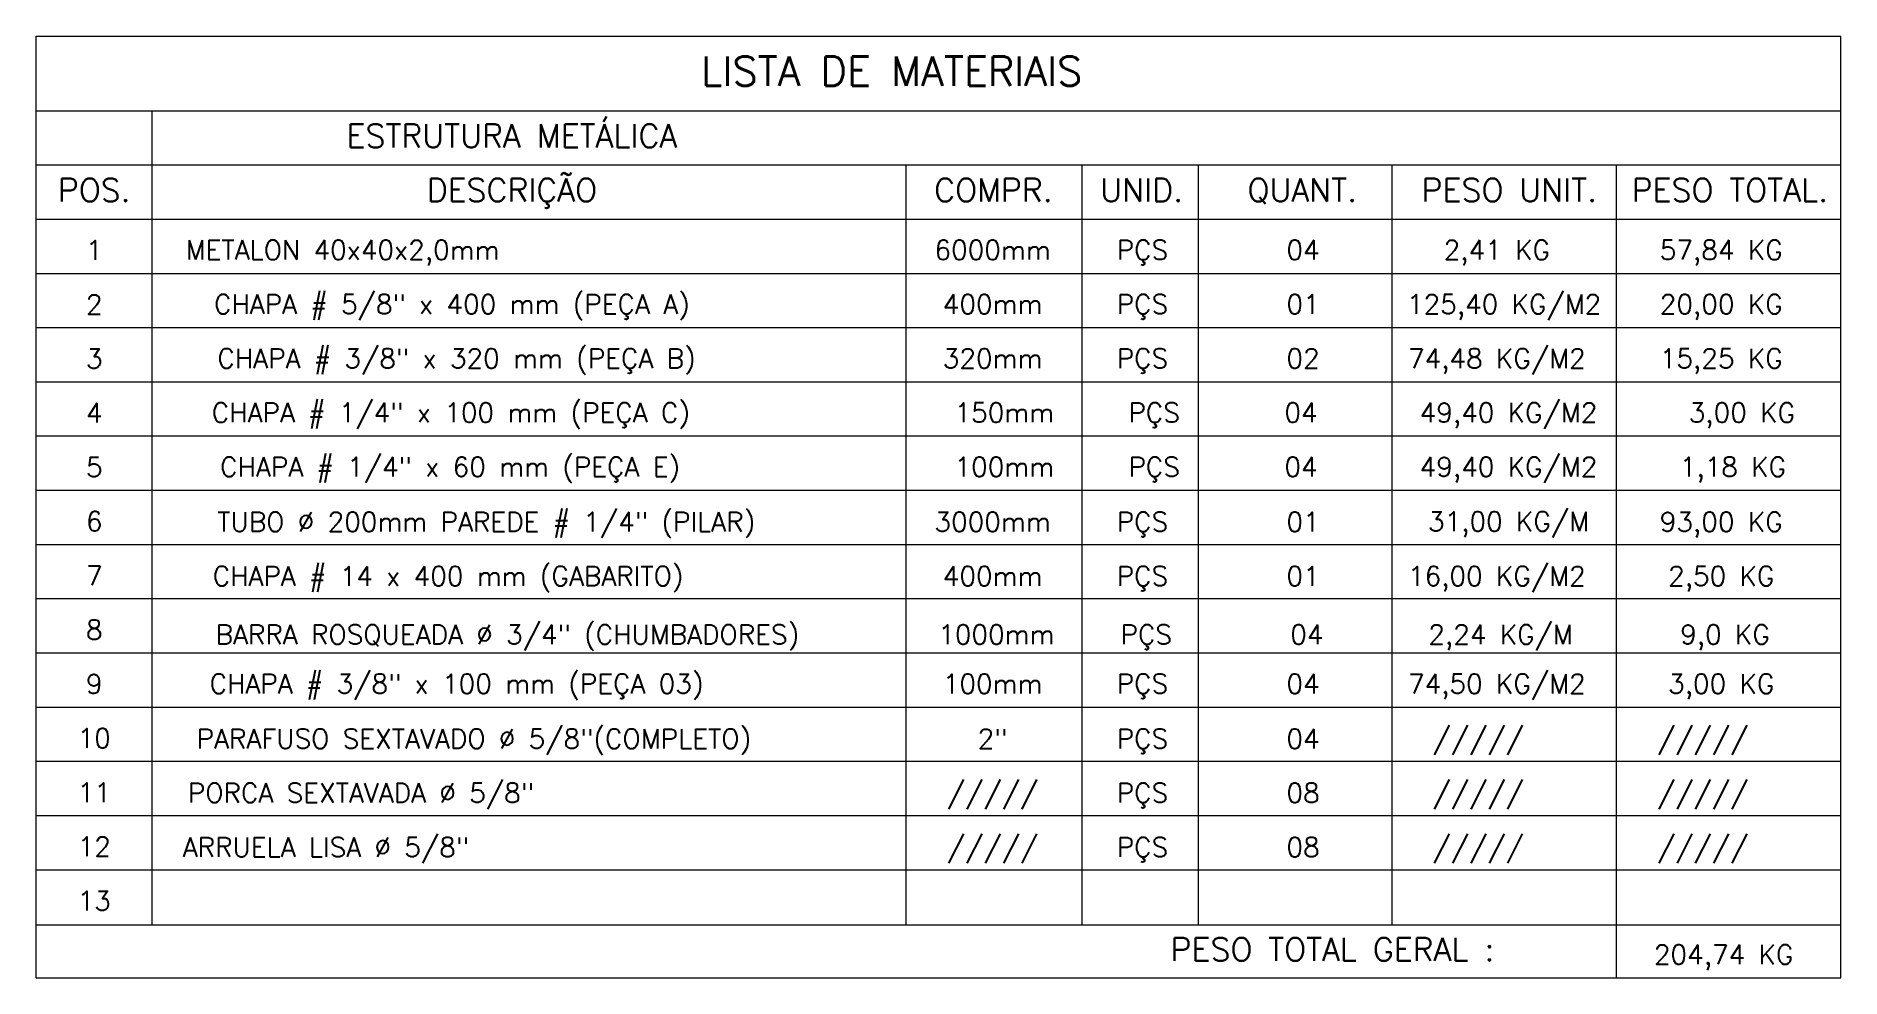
# Model space of a CAD drawing. Header units: millimetres. Extents: x 272452 to 288160, y -46054 to -34839.
# Drawn here: x 282011 to 288160, y -38049 to -34839 of the extents above; entities that cross this region are included whole.
import ezdxf
from ezdxf.enums import TextEntityAlignment as Align

# ---------------------------------------------------------------- set-up
doc = ezdxf.new("R2010")
doc.units = ezdxf.units.MM
doc.header["$LTSCALE"] = 0.08
for name, color, linetype, lineweight in [('05', 5, 'Continuous', 18), ('CONT 2', 2, 'Continuous', 13), ('CONT 3', 3, 'Continuous', 15)]:
    doc.layers.add(name, color=color, linetype=linetype, lineweight=lineweight)
doc.styles.add('ROMANS', font='ROMANS.SHX')

msp = doc.modelspace()

# ---------------------------------------------------------------- texts
at = {"layer": 'CONT 2', "style": 'ROMANS'}
for s, p in [('1', (282209.2, -35601.9)), ('METALON 40x40x2,0mm', (283055.5, -35601)), ('6000mm', (285270.2, -35601)), ('PÇS', (285780.6, -35601)), ('04', (286328.1, -35601)), ('2,41 KG', (286988.1, -35601)), ('57,84 KG', (287752.7, -35601)), ('2', (282209.2, -35786.7)), ('CHAPA # 5/8" x 400 mm (PEÇA A) ', (283450.5, -35785.8)), ('400mm', (285270.2, -35785.8)), ('PÇS', (285780.6, -35785.8)), ('01', (286328.1, -35785.8)), ('125,40 KG/M2', (287013, -35785.8)), ('20,00 KG', (287752.7, -35785.8)), ('3', (282209.2, -35971.5)), ('CHAPA # 3/8" x 320 mm (PEÇA B) ', (283466.4, -35970.6)), ('320mm', (285270.2, -35970.6)), ('PÇS', (285780.6, -35970.6)), ('02', (286328.1, -35970.6)), ('74,48 KG/M2', (286988.1, -35970.6)), ('15,25 KG', (287752.7, -35970.6)), ('4', (282209.2, -36156.3)), ('CHAPA # 1/4" x 100 mm (PEÇA C) ', (283447.2, -36155.4)), ('150mm', (285310.1, -36155.4)), ('PÇS', (285820.5, -36155.4)), ('04', (286321.1, -36155.4)), ('49,40 KG/M2', (287028, -36155.4)), ('3,00 KG', (287823, -36155.4)), ('5', (282209.2, -36341.1)), ('CHAPA # 1/4" x 60 mm (PEÇA E) ', (283444.5, -36340.2)), ('100mm', (285310.1, -36340.2)), ('PÇS', (285820.5, -36340.2)), ('04', (286321.1, -36340.2)), ('49,40 KG/M2', (287028, -36340.2)), ('1,18 KG', (287792.6, -36340.2)), ('6', (282209.2, -36525.9)), ('TUBO %%C 200mm PAREDE # 1/4" (PILAR)', (283544.7, -36527.7)), ('3000mm', (285270.2, -36527.7)), ('PÇS', (285780.6, -36527.7)), ('01', (286328.1, -36527.7)), ('31,00 KG/M', (287028, -36526.3)), ('93,00 KG', (287752.7, -36527.7)), ('7', (282209.2, -36710.7)), ('CHAPA # 14 x 400 mm (GABARITO) ', (283437.6, -36712.5)), ('400mm', (285270.2, -36712.5)), ('PÇS', (285780.6, -36712.5)), ('01', (286328.1, -36712.5)), ('16,00 KG/M2', (286988.1, -36712.5)), ('2,50 KG', (287752.7, -36712.5)), ('8', (282209.2, -36895.5)), ('BARRA ROSQUEADA %%C 3/4" (CHUMBADORES)', (283616.9, -36911.7)), ('2,24 KG/M', (287000.9, -36911.7)), ('1000mm', (285283, -36911.7)), ('PÇS', (285793.5, -36911.7)), ('04', (286340.9, -36911.7)), ('9,0 KG', (287765.6, -36911.7)), ('9', (282209.2, -37080.3)), ('CHAPA # 3/8" x 100 mm (PEÇA 03) ', (283466.4, -37079.4)), ('100mm', (285270.2, -37079.4)), ('PÇS', (285780.6, -37079.4)), ('04', (286328.1, -37079.4)), ('74,50 KG/M2', (286988.1, -37079.4)), ('3,00 KG', (287752.7, -37079.4)), ('10', (282209.2, -37265.1)), ('PARAFUSO SEXTAVADO %%C 5/8"(COMPLETO)', (283502.8, -37266.9)), ('2"', (285270.2, -37266.9)), ('PÇS', (285780.6, -37266.9)), ('04', (286328.1, -37266.9)), ('/////', (286925.1, -37266.9)), ('/////', (287689.8, -37266.9)), ('11', (282209.2, -37449.9)), ('PORCA SEXTAVADA %%C 5/8"', (283117.9, -37451.7)), ('/////', (285270.2, -37451.7)), ('PÇS', (285780.6, -37451.7)), ('08', (286328.1, -37451.7)), ('/////', (286925.1, -37451.7)), ('/////', (287689.8, -37451.7)), ('12', (282209.2, -37634.7)), ('ARRUELA LISA %%C 5/8"', (282998.5, -37636.5)), ('/////', (285270.2, -37636.5)), ('PÇS', (285780.6, -37636.5)), ('08', (286328.1, -37636.5)), ('/////', (286925.1, -37636.5)), ('/////', (287689.8, -37636.5)), ('13', (282209.2, -37819.5)), ('204,74 KG', (287760.9, -38002.7))]:
    msp.add_text(s, height=66, dxfattribs=at).set_placement(p, align=Align.CENTER)
at = {"layer": 'CONT 3', "style": 'ROMANS'}
for s, height, p in [('LISTA DE MATERIAIS', 100, (284926.2, -35008)), ('ESTRUTURA METÁLICA', 79.2, (283632.5, -35218.5)), ('POS.', 79.2, (282209.2, -35403.3)), ('DESCRIÇÃO', 79.2, (283632.5, -35403.3)), ('COMPR.', 79.2, (285273.3, -35403.3)), ('UNID.', 79.2, (285778, -35403.3)), ('QUANT.', 79.2, (286325.5, -35403.3)), ('PESO UNIT.', 79.2, (287030.7, -35403.3)), ('PESO TOTAL.', 79.2, (287782.1, -35403.3)), ('PESO TOTAL GERAL :', 79.2, (286428.3, -37991.7))]:
    msp.add_text(s, height=height, dxfattribs=at).set_placement(p, align=Align.CENTER)

# ---------------------------------------------------------------- linework, layer by layer
at = {"layer": '05'}
for p, q in [((282011.2, -38049.4), (282011.2, -34838.9)), ((282011.2, -34838.9), (288160.4, -34838.9)), ((288160.4, -38049.4), (288160.4, -34838.9)), ((282011.2, -35093.3), (288160.4, -35093.3)), ((282407.2, -37868), (282407.2, -35093.3)), ((282011.2, -35278.1), (288160.4, -35278.1)), ((284976.2, -37868), (284976.2, -35278.1)), ((285575.2, -37868), (285575.2, -35278.1)), ((285971.2, -37868), (285971.2, -35278.1)), ((286631.2, -37868), (286631.2, -35278.1)), ((287395.8, -38049.4), (287395.8, -35278.1)), ((282011.2, -37868), (288160.4, -37868)), ((282011.2, -38049.4), (288160.4, -38049.4))]:
    msp.add_line(p, q, dxfattribs=at)
at = {"layer": 'CONT 3'}
for p, q in [((282011.2, -35462.9), (288160.4, -35462.9)), ((282011.2, -35647.7), (288160.4, -35647.7)), ((282011.2, -35832.5), (288160.4, -35832.5)), ((282011.2, -36017.3), (288160.4, -36017.3)), ((282011.2, -36202.1), (288160.4, -36202.1)), ((282011.2, -36386.9), (288160.4, -36386.9)), ((282011.2, -36571.7), (288160.4, -36571.7)), ((282011.2, -36756.5), (288160.4, -36756.5)), ((282011.2, -36941.3), (288160.4, -36941.3)), ((282011.2, -37126.1), (288160.4, -37126.1)), ((282011.2, -37310.9), (288160.4, -37310.9)), ((282011.2, -37495.7), (288160.4, -37495.7)), ((282011.2, -37680.5), (288160.4, -37680.5))]:
    msp.add_line(p, q, dxfattribs=at)

msp.set_redraw_order([(e.dxf.handle, doc.entitydb.next_handle()) for e in msp.query("TEXT MTEXT ATTDEF DIMENSION ARC_DIMENSION")])  # texts and dimensions are drawn at this point

doc.saveas('drawing.dxf')
